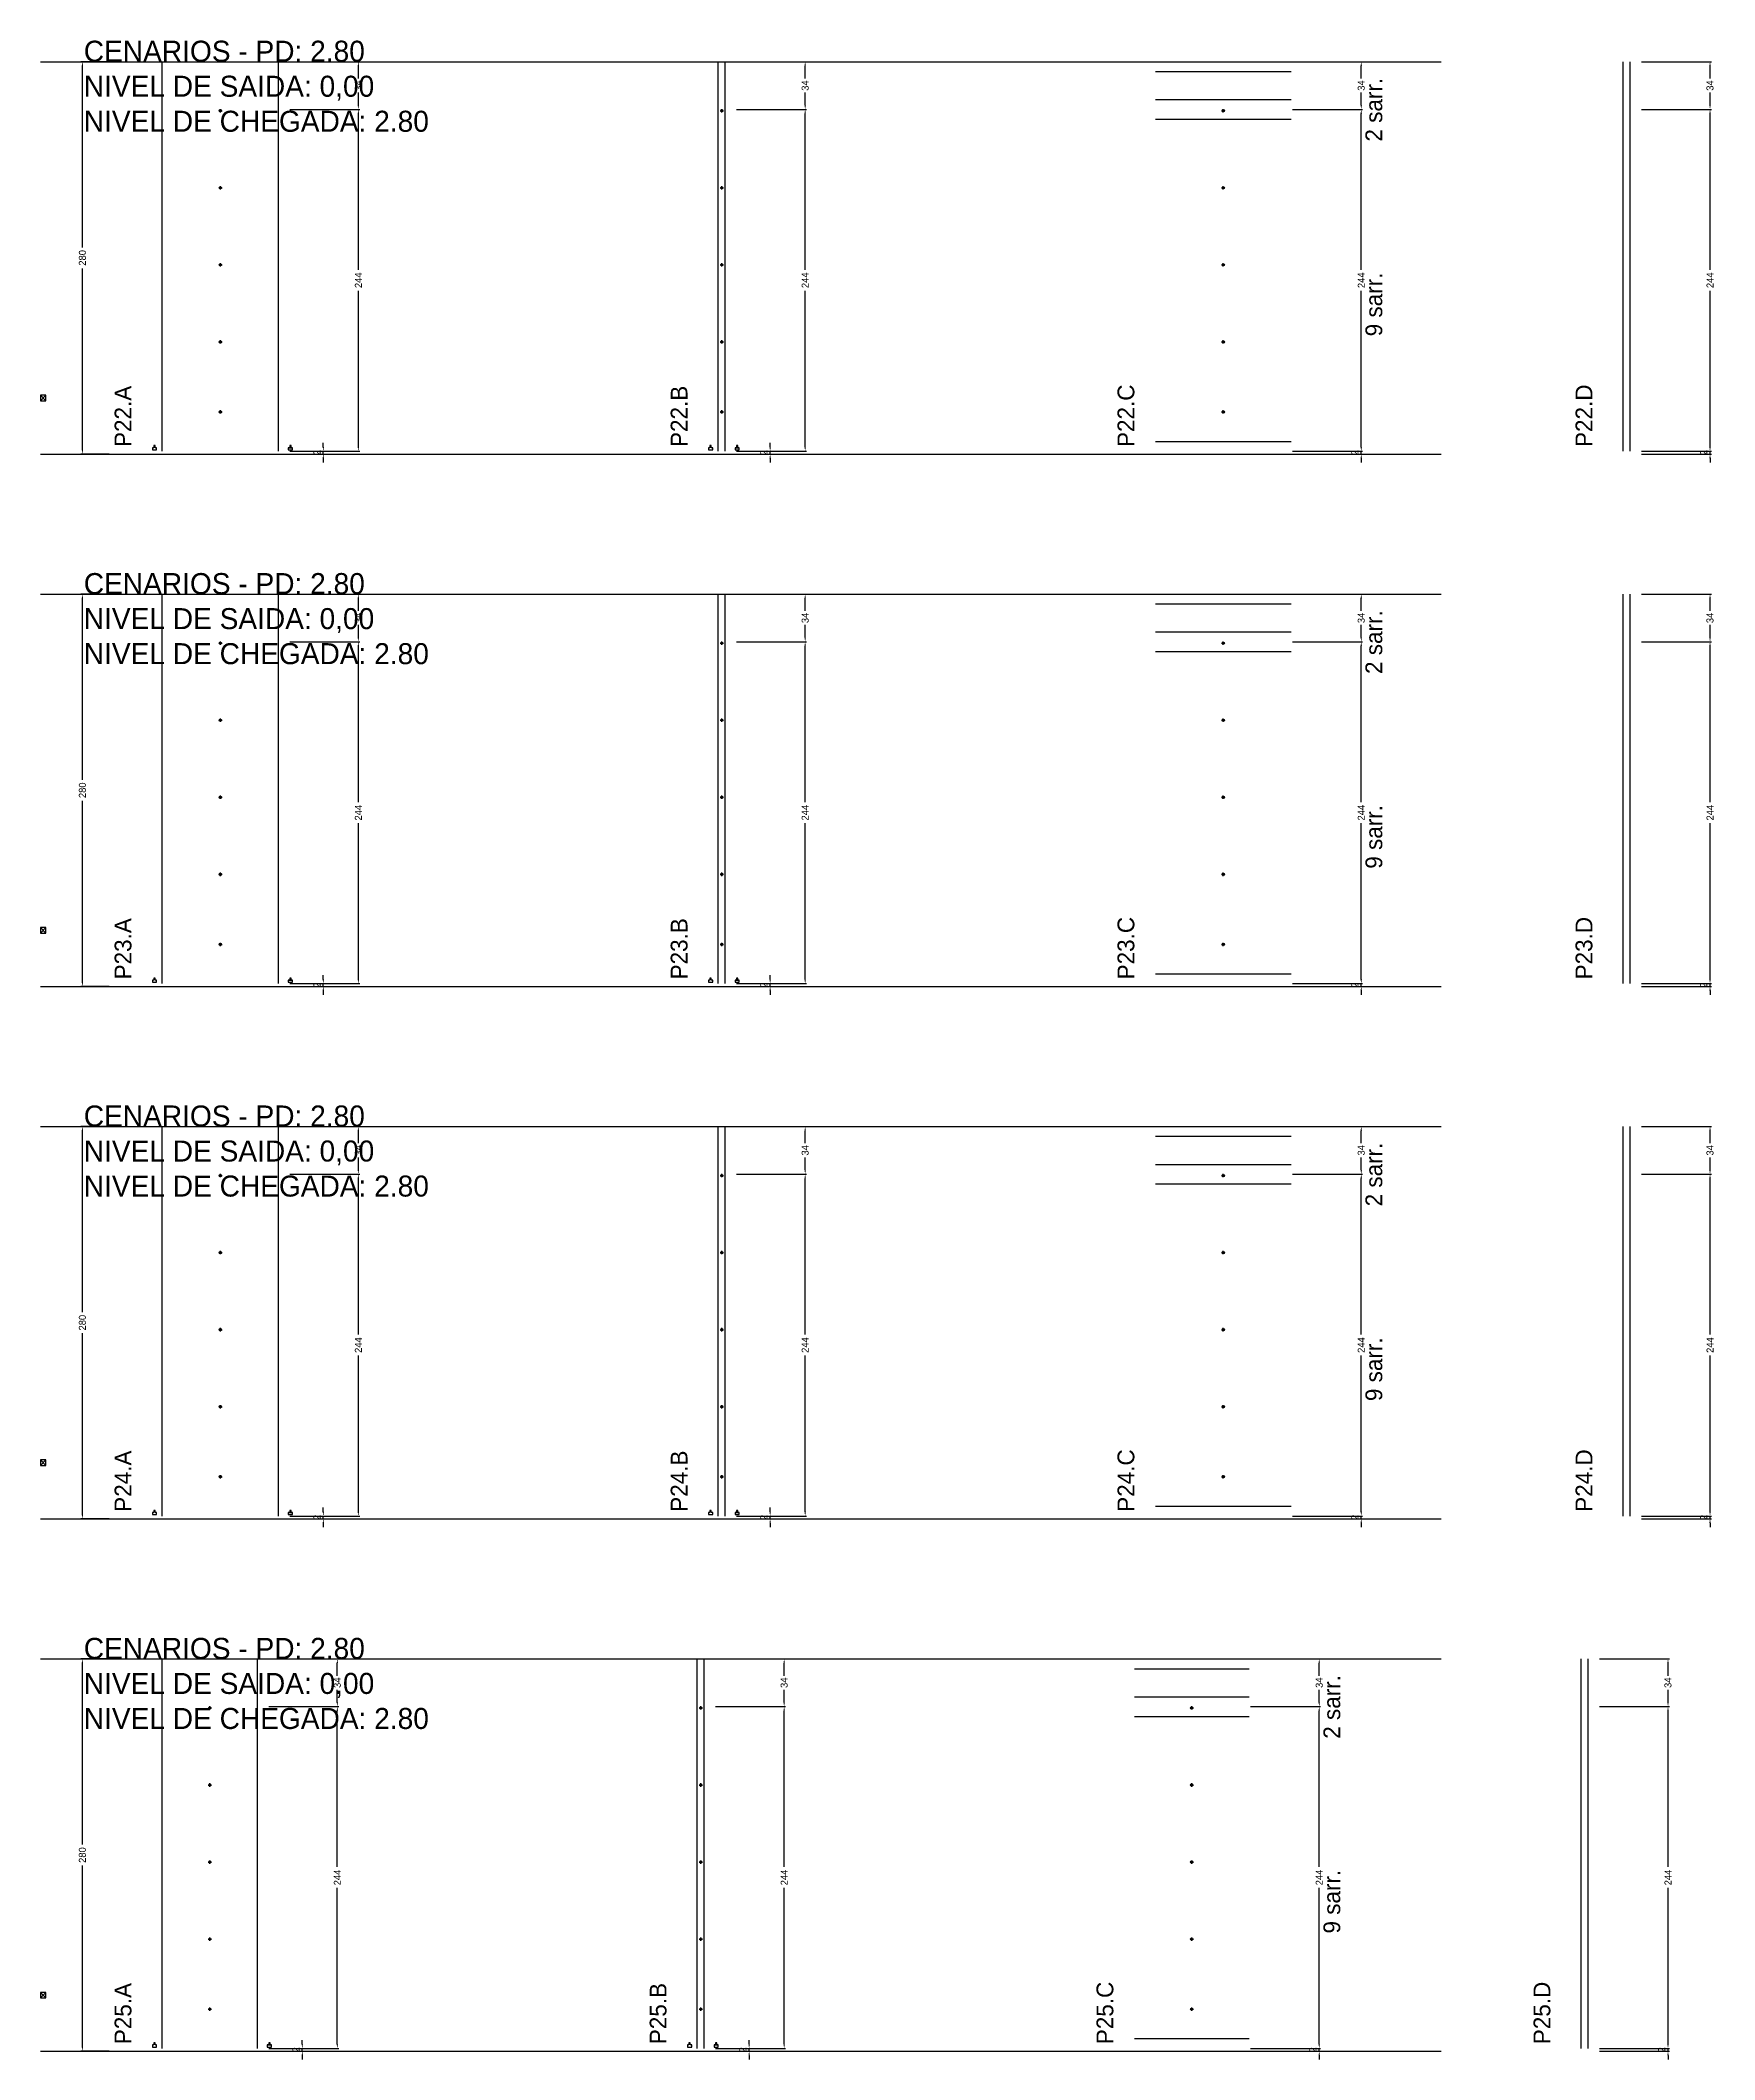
# Model space of a CAD drawing. Header units: centimetres. Extents: x -7000 to 4307, y -13306 to 295.
# Drawn here: x -7000 to -5805, y -9506 to -8065 of the extents above; entities that cross this region are included whole.
import ezdxf

# ---------------------------------------------------------------- set-up
doc = ezdxf.new("R2010")
doc.units = ezdxf.units.CM
doc.linetypes.add('DASHED', pattern=[2, -2])
for name, color, linetype in [('COTA', 241, 'Continuous'), ('COTAS FURACAO', 16, 'Continuous'), ('NOMENCLATURA', 7, 'Continuous'), ('Nível', 160, 'Continuous'), ('SARR_2.2x7', 40, 'Continuous')]:
    doc.layers.add(name, color=color, linetype=linetype)
doc.dimstyles.new('PAINEL-NOVA', dxfattribs={"dimtxt": 5, "dimasz": 3, "dimexe": 1, "dimexo": 1, "dimgap": 1, "dimtad": 1, "dimcen": 2.5, "dimazin": 3, "dimtfac": 1, "dimtmove": 0, "dimatfit": 3})

msp = doc.modelspace()

# ---------------------------------------------------------------- texts
at = {"layer": 'NOMENCLATURA'}
for s, p in [('CENARIOS - PD: 2.80', (-6969, -8080)), ('NIVEL DE SAIDA: 0,00', (-6969, -8105)), ('NIVEL DE CHEGADA: 2.80', (-6969, -8130)), ('CENARIOS - PD: 2.80', (-6969, -8460)), ('NIVEL DE SAIDA: 0,00', (-6969, -8485)), ('NIVEL DE CHEGADA: 2.80', (-6969, -8510)), ('CENARIOS - PD: 2.80', (-6969, -8840)), ('NIVEL DE SAIDA: 0,00', (-6969, -8865)), ('NIVEL DE CHEGADA: 2.80', (-6969, -8890)), ('CENARIOS - PD: 2.80', (-6969, -9220)), ('NIVEL DE SAIDA: 0,00', (-6969, -9245)), ('NIVEL DE CHEGADA: 2.80', (-6969, -9270))]:
    msp.add_text(s, height=15, dxfattribs=at).set_placement(p)
for s, p in [('2 sarr.', (-6042, -8137)), ('9 sarr.', (-6042, -8276)), ('P22.A', (-6935, -8355)), ('P22.B', (-6538, -8355)), ('P22.C', (-6219, -8355)), ('P22.D', (-5892, -8355)), ('2 sarr.', (-6042, -8517)), ('9 sarr.', (-6042, -8656)), ('P23.A', (-6935, -8735)), ('P23.B', (-6538, -8735)), ('P23.C', (-6219, -8735)), ('P23.D', (-5892, -8735)), ('2 sarr.', (-6042, -8897)), ('9 sarr.', (-6042, -9036)), ('P24.A', (-6935, -9115)), ('P24.B', (-6538, -9115)), ('P24.C', (-6219, -9115)), ('P24.D', (-5892, -9115)), ('2 sarr.', (-6072, -9277)), ('9 sarr.', (-6072, -9416)), ('P25.A', (-6935, -9495)), ('P25.B', (-6553, -9495)), ('P25.C', (-6234, -9495)), ('P25.D', (-5922, -9495))]:
    msp.add_text(s, height=12, rotation=90, dxfattribs=at).set_placement(p)

# ---------------------------------------------------------------- blocks, each defined once
blk = doc.blocks.new('_CLOSEDFILLED')
at = {"color": 0, "linetype": 'BYBLOCK'}
blk.add_solid([(-1, 0.16), (0, 0), (-1, -0.16)], dxfattribs=at)
blk = doc.blocks.new('*D817')
for p, q in [((-6951, -9220), (-6971, -9220)), ((-6970, -9352.5), (-6970, -9223)), ((-6970, -9497), (-6970, -9367.5)), ((-6951, -9500), (-6971, -9500))]:
    blk.add_line(p, q)
at = {"layer": 'Defpoints'}
for p in [(-6950, -9220), (-6970, -9500), (-6950, -9500)]:
    blk.add_point(p, dxfattribs=at)
at = {"layer": 'COTA', "xscale": 3, "yscale": 3}
for p, rotation in [((-6970, -9220), 90), ((-6970, -9500), 270)]:
    blk.add_blockref('_CLOSEDFILLED', p, dxfattribs=dict(at, rotation=rotation))
at = {"layer": 'COTA', "insert": (-6970, -9360), "char_height": 5, "attachment_point": 5, "rotation": 90}
blk.add_mtext('280', dxfattribs=at)
blk = doc.blocks.new('MULDURA')
at = {"layer": 'Paineis'}
for p, q in [((0, 0), (4, 4)), ((4, 0), (0, 4))]:
    blk.add_line(p, q, dxfattribs=at)
blk.add_lwpolyline([(0, 0), (4, 0), (4, 4), (0, 4)], close=True, dxfattribs=at)
blk = doc.blocks.new('*D819')
for p, q in [((-6837, -9254), (-6787, -9254)), ((-6788, -9368.5), (-6788, -9257)), ((-6788, -9495), (-6788, -9383.5)), ((-6837, -9498), (-6787, -9498))]:
    blk.add_line(p, q)
at = {"layer": 'Defpoints'}
for p in [(-6838, -9254), (-6838, -9498), (-6788, -9498)]:
    blk.add_point(p, dxfattribs=at)
at = {"layer": 'COTA', "xscale": 3, "yscale": 3}
for p, rotation in [((-6788, -9254), 90), ((-6788, -9498), 270)]:
    blk.add_blockref('_CLOSEDFILLED', p, dxfattribs=dict(at, rotation=rotation))
at = {"layer": 'COTA', "insert": (-6788, -9376), "char_height": 5, "attachment_point": 5, "rotation": 90}
blk.add_mtext('244', dxfattribs=at)
blk = doc.blocks.new('*D820')
for p, q in [((-6837, -9220), (-6787, -9220)), ((-6788, -9232), (-6788, -9223)), ((-6788, -9251), (-6788, -9242)), ((-6837, -9254), (-6787, -9254))]:
    blk.add_line(p, q)
at = {"layer": 'Defpoints'}
for p in [(-6838, -9220), (-6838, -9254), (-6788, -9254)]:
    blk.add_point(p, dxfattribs=at)
at = {"layer": 'COTA', "xscale": 3, "yscale": 3}
for p, rotation in [((-6788, -9220), 90), ((-6788, -9254), 270)]:
    blk.add_blockref('_CLOSEDFILLED', p, dxfattribs=dict(at, rotation=rotation))
at = {"layer": 'COTA', "insert": (-6788, -9237), "char_height": 5, "attachment_point": 5, "rotation": 90}
blk.add_mtext('34', dxfattribs=at)
blk = doc.blocks.new('SLIPTEE')
at = {"layer": 'Paineis'}
blk.add_lwpolyline([(0, 0), (3, 0), (3, 1.5), (2, 1.5), (2, 3), (1, 3), (1, 1.5), (0, 1.5)], close=True, dxfattribs=at)
blk = doc.blocks.new('SLIPTDD')
at = {"layer": 'Paineis'}
blk.add_line((0, 1.5), (3, 1.5), dxfattribs=at)
blk.add_lwpolyline([(0, 0), (3, 0), (3, 1.5), (2, 1.5), (2, 3), (1, 3), (1, 1.5), (0, 1.5)], close=True, dxfattribs=at)
blk = doc.blocks.new('furacao')
at = {"layer": 'COTAS FURACAO'}
for p, q in [((-1.2, 0), (1.2, 0)), ((0, -1.2), (0, 1.2))]:
    blk.add_line(p, q, dxfattribs=at)
blk.add_circle((0, 0), 0.8, dxfattribs=at)
blk = doc.blocks.new('*D822')
for p, q in [((-6518, -9254), (-6468, -9254)), ((-6469, -9368.5), (-6469, -9257)), ((-6469, -9495), (-6469, -9383.5)), ((-6518, -9498), (-6468, -9498))]:
    blk.add_line(p, q)
at = {"layer": 'Defpoints'}
for p in [(-6519, -9254), (-6519, -9498), (-6469, -9498)]:
    blk.add_point(p, dxfattribs=at)
at = {"layer": 'COTA', "xscale": 3, "yscale": 3}
for p, rotation in [((-6469, -9254), 90), ((-6469, -9498), 270)]:
    blk.add_blockref('_CLOSEDFILLED', p, dxfattribs=dict(at, rotation=rotation))
at = {"layer": 'COTA', "insert": (-6469, -9376), "char_height": 5, "attachment_point": 5, "rotation": 90}
blk.add_mtext('244', dxfattribs=at)
blk = doc.blocks.new('*D823')
for p, q in [((-6518, -9220), (-6468, -9220)), ((-6469, -9232), (-6469, -9223)), ((-6469, -9251), (-6469, -9242)), ((-6518, -9254), (-6468, -9254))]:
    blk.add_line(p, q)
at = {"layer": 'Defpoints'}
for p in [(-6519, -9220), (-6519, -9254), (-6469, -9254)]:
    blk.add_point(p, dxfattribs=at)
at = {"layer": 'COTA', "xscale": 3, "yscale": 3}
for p, rotation in [((-6469, -9220), 90), ((-6469, -9254), 270)]:
    blk.add_blockref('_CLOSEDFILLED', p, dxfattribs=dict(at, rotation=rotation))
at = {"layer": 'COTA', "insert": (-6469, -9237), "char_height": 5, "attachment_point": 5, "rotation": 90}
blk.add_mtext('34', dxfattribs=at)
blk = doc.blocks.new('*D825')
for p, q in [((-6136, -9254), (-6086, -9254)), ((-6087, -9368.5), (-6087, -9257)), ((-6087, -9495), (-6087, -9383.5)), ((-6136, -9498), (-6086, -9498))]:
    blk.add_line(p, q)
at = {"layer": 'Defpoints'}
for p in [(-6137, -9254), (-6137, -9498), (-6087, -9498)]:
    blk.add_point(p, dxfattribs=at)
at = {"layer": 'COTA', "xscale": 3, "yscale": 3}
for p, rotation in [((-6087, -9254), 90), ((-6087, -9498), 270)]:
    blk.add_blockref('_CLOSEDFILLED', p, dxfattribs=dict(at, rotation=rotation))
at = {"layer": 'COTA', "insert": (-6087, -9376), "char_height": 5, "attachment_point": 5, "rotation": 90}
blk.add_mtext('244', dxfattribs=at)
blk = doc.blocks.new('*D826')
for p, q in [((-6136, -9220), (-6086, -9220)), ((-6087, -9232), (-6087, -9223)), ((-6087, -9251), (-6087, -9242)), ((-6136, -9254), (-6086, -9254))]:
    blk.add_line(p, q)
at = {"layer": 'Defpoints'}
for p in [(-6137, -9220), (-6137, -9254), (-6087, -9254)]:
    blk.add_point(p, dxfattribs=at)
at = {"layer": 'COTA', "xscale": 3, "yscale": 3}
for p, rotation in [((-6087, -9220), 90), ((-6087, -9254), 270)]:
    blk.add_blockref('_CLOSEDFILLED', p, dxfattribs=dict(at, rotation=rotation))
at = {"layer": 'COTA', "insert": (-6087, -9237), "char_height": 5, "attachment_point": 5, "rotation": 90}
blk.add_mtext('34', dxfattribs=at)
blk = doc.blocks.new('*D828')
for p, q in [((-5887, -9254), (-5837, -9254)), ((-5838, -9368.5), (-5838, -9257)), ((-5838, -9495), (-5838, -9383.5)), ((-5887, -9498), (-5837, -9498))]:
    blk.add_line(p, q)
at = {"layer": 'Defpoints'}
for p in [(-5888, -9254), (-5888, -9498), (-5838, -9498)]:
    blk.add_point(p, dxfattribs=at)
at = {"layer": 'COTA', "xscale": 3, "yscale": 3}
for p, rotation in [((-5838, -9254), 90), ((-5838, -9498), 270)]:
    blk.add_blockref('_CLOSEDFILLED', p, dxfattribs=dict(at, rotation=rotation))
at = {"layer": 'COTA', "insert": (-5838, -9376), "char_height": 5, "attachment_point": 5, "rotation": 90}
blk.add_mtext('244', dxfattribs=at)
blk = doc.blocks.new('*D829')
for p, q in [((-5887, -9220), (-5837, -9220)), ((-5838, -9232), (-5838, -9223)), ((-5838, -9251), (-5838, -9242)), ((-5887, -9254), (-5837, -9254))]:
    blk.add_line(p, q)
at = {"layer": 'Defpoints'}
for p in [(-5888, -9220), (-5888, -9254), (-5838, -9254)]:
    blk.add_point(p, dxfattribs=at)
at = {"layer": 'COTA', "xscale": 3, "yscale": 3}
for p, rotation in [((-5838, -9220), 90), ((-5838, -9254), 270)]:
    blk.add_blockref('_CLOSEDFILLED', p, dxfattribs=dict(at, rotation=rotation))
at = {"layer": 'COTA', "insert": (-5838, -9237), "char_height": 5, "attachment_point": 5, "rotation": 90}
blk.add_mtext('34', dxfattribs=at)
blk = doc.blocks.new('*D783')
for p, q in [((-6951, -8840), (-6971, -8840)), ((-6970, -8972.5), (-6970, -8843)), ((-6970, -9117), (-6970, -8987.5)), ((-6951, -9120), (-6971, -9120))]:
    blk.add_line(p, q)
at = {"layer": 'Defpoints'}
for p in [(-6950, -8840), (-6970, -9120), (-6950, -9120)]:
    blk.add_point(p, dxfattribs=at)
at = {"layer": 'COTA', "xscale": 3, "yscale": 3}
for p, rotation in [((-6970, -8840), 90), ((-6970, -9120), 270)]:
    blk.add_blockref('_CLOSEDFILLED', p, dxfattribs=dict(at, rotation=rotation))
at = {"layer": 'COTA', "insert": (-6970, -8980), "char_height": 5, "attachment_point": 5, "rotation": 90}
blk.add_mtext('280', dxfattribs=at)
blk = doc.blocks.new('*D785')
for p, q in [((-6822, -8874), (-6772, -8874)), ((-6773, -8988.5), (-6773, -8877)), ((-6773, -9115), (-6773, -9003.5)), ((-6822, -9118), (-6772, -9118))]:
    blk.add_line(p, q)
at = {"layer": 'Defpoints'}
for p in [(-6823, -8874), (-6823, -9118), (-6773, -9118)]:
    blk.add_point(p, dxfattribs=at)
at = {"layer": 'COTA', "xscale": 3, "yscale": 3}
for p, rotation in [((-6773, -8874), 90), ((-6773, -9118), 270)]:
    blk.add_blockref('_CLOSEDFILLED', p, dxfattribs=dict(at, rotation=rotation))
at = {"layer": 'COTA', "insert": (-6773, -8996), "char_height": 5, "attachment_point": 5, "rotation": 90}
blk.add_mtext('244', dxfattribs=at)
blk = doc.blocks.new('*D786')
for p, q in [((-6822, -8840), (-6772, -8840)), ((-6773, -8852), (-6773, -8843)), ((-6773, -8871), (-6773, -8862)), ((-6822, -8874), (-6772, -8874))]:
    blk.add_line(p, q)
at = {"layer": 'Defpoints'}
for p in [(-6823, -8840), (-6823, -8874), (-6773, -8874)]:
    blk.add_point(p, dxfattribs=at)
at = {"layer": 'COTA', "xscale": 3, "yscale": 3}
for p, rotation in [((-6773, -8840), 90), ((-6773, -8874), 270)]:
    blk.add_blockref('_CLOSEDFILLED', p, dxfattribs=dict(at, rotation=rotation))
at = {"layer": 'COTA', "insert": (-6773, -8857), "char_height": 5, "attachment_point": 5, "rotation": 90}
blk.add_mtext('34', dxfattribs=at)
blk = doc.blocks.new('*D788')
for p, q in [((-6503, -8874), (-6453, -8874)), ((-6454, -8988.5), (-6454, -8877)), ((-6454, -9115), (-6454, -9003.5)), ((-6503, -9118), (-6453, -9118))]:
    blk.add_line(p, q)
at = {"layer": 'Defpoints'}
for p in [(-6504, -8874), (-6504, -9118), (-6454, -9118)]:
    blk.add_point(p, dxfattribs=at)
at = {"layer": 'COTA', "xscale": 3, "yscale": 3}
for p, rotation in [((-6454, -8874), 90), ((-6454, -9118), 270)]:
    blk.add_blockref('_CLOSEDFILLED', p, dxfattribs=dict(at, rotation=rotation))
at = {"layer": 'COTA', "insert": (-6454, -8996), "char_height": 5, "attachment_point": 5, "rotation": 90}
blk.add_mtext('244', dxfattribs=at)
blk = doc.blocks.new('*D789')
for p, q in [((-6503, -8840), (-6453, -8840)), ((-6454, -8852), (-6454, -8843)), ((-6454, -8871), (-6454, -8862)), ((-6503, -8874), (-6453, -8874))]:
    blk.add_line(p, q)
at = {"layer": 'Defpoints'}
for p in [(-6504, -8840), (-6504, -8874), (-6454, -8874)]:
    blk.add_point(p, dxfattribs=at)
at = {"layer": 'COTA', "xscale": 3, "yscale": 3}
for p, rotation in [((-6454, -8840), 90), ((-6454, -8874), 270)]:
    blk.add_blockref('_CLOSEDFILLED', p, dxfattribs=dict(at, rotation=rotation))
at = {"layer": 'COTA', "insert": (-6454, -8857), "char_height": 5, "attachment_point": 5, "rotation": 90}
blk.add_mtext('34', dxfattribs=at)
blk = doc.blocks.new('*D791')
for p, q in [((-6106, -8874), (-6056, -8874)), ((-6057, -8988.5), (-6057, -8877)), ((-6057, -9115), (-6057, -9003.5)), ((-6106, -9118), (-6056, -9118))]:
    blk.add_line(p, q)
at = {"layer": 'Defpoints'}
for p in [(-6107, -8874), (-6107, -9118), (-6057, -9118)]:
    blk.add_point(p, dxfattribs=at)
at = {"layer": 'COTA', "xscale": 3, "yscale": 3}
for p, rotation in [((-6057, -8874), 90), ((-6057, -9118), 270)]:
    blk.add_blockref('_CLOSEDFILLED', p, dxfattribs=dict(at, rotation=rotation))
at = {"layer": 'COTA', "insert": (-6057, -8996), "char_height": 5, "attachment_point": 5, "rotation": 90}
blk.add_mtext('244', dxfattribs=at)
blk = doc.blocks.new('*D792')
for p, q in [((-6106, -8840), (-6056, -8840)), ((-6057, -8852), (-6057, -8843)), ((-6057, -8871), (-6057, -8862)), ((-6106, -8874), (-6056, -8874))]:
    blk.add_line(p, q)
at = {"layer": 'Defpoints'}
for p in [(-6107, -8840), (-6107, -8874), (-6057, -8874)]:
    blk.add_point(p, dxfattribs=at)
at = {"layer": 'COTA', "xscale": 3, "yscale": 3}
for p, rotation in [((-6057, -8840), 90), ((-6057, -8874), 270)]:
    blk.add_blockref('_CLOSEDFILLED', p, dxfattribs=dict(at, rotation=rotation))
at = {"layer": 'COTA', "insert": (-6057, -8857), "char_height": 5, "attachment_point": 5, "rotation": 90}
blk.add_mtext('34', dxfattribs=at)
blk = doc.blocks.new('*D794')
for p, q in [((-5857, -8874), (-5807, -8874)), ((-5808, -8988.5), (-5808, -8877)), ((-5808, -9115), (-5808, -9003.5)), ((-5857, -9118), (-5807, -9118))]:
    blk.add_line(p, q)
at = {"layer": 'Defpoints'}
for p in [(-5858, -8874), (-5858, -9118), (-5808, -9118)]:
    blk.add_point(p, dxfattribs=at)
at = {"layer": 'COTA', "xscale": 3, "yscale": 3}
for p, rotation in [((-5808, -8874), 90), ((-5808, -9118), 270)]:
    blk.add_blockref('_CLOSEDFILLED', p, dxfattribs=dict(at, rotation=rotation))
at = {"layer": 'COTA', "insert": (-5808, -8996), "char_height": 5, "attachment_point": 5, "rotation": 90}
blk.add_mtext('244', dxfattribs=at)
blk = doc.blocks.new('*D795')
for p, q in [((-5857, -8840), (-5807, -8840)), ((-5808, -8852), (-5808, -8843)), ((-5808, -8871), (-5808, -8862)), ((-5857, -8874), (-5807, -8874))]:
    blk.add_line(p, q)
at = {"layer": 'Defpoints'}
for p in [(-5858, -8840), (-5858, -8874), (-5808, -8874)]:
    blk.add_point(p, dxfattribs=at)
at = {"layer": 'COTA', "xscale": 3, "yscale": 3}
for p, rotation in [((-5808, -8840), 90), ((-5808, -8874), 270)]:
    blk.add_blockref('_CLOSEDFILLED', p, dxfattribs=dict(at, rotation=rotation))
at = {"layer": 'COTA', "insert": (-5808, -8857), "char_height": 5, "attachment_point": 5, "rotation": 90}
blk.add_mtext('34', dxfattribs=at)
blk = doc.blocks.new('*D749')
for p, q in [((-6951, -8460), (-6971, -8460)), ((-6970, -8592.5), (-6970, -8463)), ((-6970, -8737), (-6970, -8607.5)), ((-6951, -8740), (-6971, -8740))]:
    blk.add_line(p, q)
at = {"layer": 'Defpoints'}
for p in [(-6950, -8460), (-6970, -8740), (-6950, -8740)]:
    blk.add_point(p, dxfattribs=at)
at = {"layer": 'COTA', "xscale": 3, "yscale": 3}
for p, rotation in [((-6970, -8460), 90), ((-6970, -8740), 270)]:
    blk.add_blockref('_CLOSEDFILLED', p, dxfattribs=dict(at, rotation=rotation))
at = {"layer": 'COTA', "insert": (-6970, -8600), "char_height": 5, "attachment_point": 5, "rotation": 90}
blk.add_mtext('280', dxfattribs=at)
blk = doc.blocks.new('*D751')
for p, q in [((-6822, -8494), (-6772, -8494)), ((-6773, -8608.5), (-6773, -8497)), ((-6773, -8735), (-6773, -8623.5)), ((-6822, -8738), (-6772, -8738))]:
    blk.add_line(p, q)
at = {"layer": 'Defpoints'}
for p in [(-6823, -8494), (-6823, -8738), (-6773, -8738)]:
    blk.add_point(p, dxfattribs=at)
at = {"layer": 'COTA', "xscale": 3, "yscale": 3}
for p, rotation in [((-6773, -8494), 90), ((-6773, -8738), 270)]:
    blk.add_blockref('_CLOSEDFILLED', p, dxfattribs=dict(at, rotation=rotation))
at = {"layer": 'COTA', "insert": (-6773, -8616), "char_height": 5, "attachment_point": 5, "rotation": 90}
blk.add_mtext('244', dxfattribs=at)
blk = doc.blocks.new('*D752')
for p, q in [((-6822, -8460), (-6772, -8460)), ((-6773, -8472), (-6773, -8463)), ((-6773, -8491), (-6773, -8482)), ((-6822, -8494), (-6772, -8494))]:
    blk.add_line(p, q)
at = {"layer": 'Defpoints'}
for p in [(-6823, -8460), (-6823, -8494), (-6773, -8494)]:
    blk.add_point(p, dxfattribs=at)
at = {"layer": 'COTA', "xscale": 3, "yscale": 3}
for p, rotation in [((-6773, -8460), 90), ((-6773, -8494), 270)]:
    blk.add_blockref('_CLOSEDFILLED', p, dxfattribs=dict(at, rotation=rotation))
at = {"layer": 'COTA', "insert": (-6773, -8477), "char_height": 5, "attachment_point": 5, "rotation": 90}
blk.add_mtext('34', dxfattribs=at)
blk = doc.blocks.new('*D754')
for p, q in [((-6503, -8494), (-6453, -8494)), ((-6454, -8608.5), (-6454, -8497)), ((-6454, -8735), (-6454, -8623.5)), ((-6503, -8738), (-6453, -8738))]:
    blk.add_line(p, q)
at = {"layer": 'Defpoints'}
for p in [(-6504, -8494), (-6504, -8738), (-6454, -8738)]:
    blk.add_point(p, dxfattribs=at)
at = {"layer": 'COTA', "xscale": 3, "yscale": 3}
for p, rotation in [((-6454, -8494), 90), ((-6454, -8738), 270)]:
    blk.add_blockref('_CLOSEDFILLED', p, dxfattribs=dict(at, rotation=rotation))
at = {"layer": 'COTA', "insert": (-6454, -8616), "char_height": 5, "attachment_point": 5, "rotation": 90}
blk.add_mtext('244', dxfattribs=at)
blk = doc.blocks.new('*D755')
for p, q in [((-6503, -8460), (-6453, -8460)), ((-6454, -8472), (-6454, -8463)), ((-6454, -8491), (-6454, -8482)), ((-6503, -8494), (-6453, -8494))]:
    blk.add_line(p, q)
at = {"layer": 'Defpoints'}
for p in [(-6504, -8460), (-6504, -8494), (-6454, -8494)]:
    blk.add_point(p, dxfattribs=at)
at = {"layer": 'COTA', "xscale": 3, "yscale": 3}
for p, rotation in [((-6454, -8460), 90), ((-6454, -8494), 270)]:
    blk.add_blockref('_CLOSEDFILLED', p, dxfattribs=dict(at, rotation=rotation))
at = {"layer": 'COTA', "insert": (-6454, -8477), "char_height": 5, "attachment_point": 5, "rotation": 90}
blk.add_mtext('34', dxfattribs=at)
blk = doc.blocks.new('*D757')
for p, q in [((-6106, -8494), (-6056, -8494)), ((-6057, -8608.5), (-6057, -8497)), ((-6057, -8735), (-6057, -8623.5)), ((-6106, -8738), (-6056, -8738))]:
    blk.add_line(p, q)
at = {"layer": 'Defpoints'}
for p in [(-6107, -8494), (-6107, -8738), (-6057, -8738)]:
    blk.add_point(p, dxfattribs=at)
at = {"layer": 'COTA', "xscale": 3, "yscale": 3}
for p, rotation in [((-6057, -8494), 90), ((-6057, -8738), 270)]:
    blk.add_blockref('_CLOSEDFILLED', p, dxfattribs=dict(at, rotation=rotation))
at = {"layer": 'COTA', "insert": (-6057, -8616), "char_height": 5, "attachment_point": 5, "rotation": 90}
blk.add_mtext('244', dxfattribs=at)
blk = doc.blocks.new('*D758')
for p, q in [((-6106, -8460), (-6056, -8460)), ((-6057, -8472), (-6057, -8463)), ((-6057, -8491), (-6057, -8482)), ((-6106, -8494), (-6056, -8494))]:
    blk.add_line(p, q)
at = {"layer": 'Defpoints'}
for p in [(-6107, -8460), (-6107, -8494), (-6057, -8494)]:
    blk.add_point(p, dxfattribs=at)
at = {"layer": 'COTA', "xscale": 3, "yscale": 3}
for p, rotation in [((-6057, -8460), 90), ((-6057, -8494), 270)]:
    blk.add_blockref('_CLOSEDFILLED', p, dxfattribs=dict(at, rotation=rotation))
at = {"layer": 'COTA', "insert": (-6057, -8477), "char_height": 5, "attachment_point": 5, "rotation": 90}
blk.add_mtext('34', dxfattribs=at)
blk = doc.blocks.new('*D760')
for p, q in [((-5857, -8494), (-5807, -8494)), ((-5808, -8608.5), (-5808, -8497)), ((-5808, -8735), (-5808, -8623.5)), ((-5857, -8738), (-5807, -8738))]:
    blk.add_line(p, q)
at = {"layer": 'Defpoints'}
for p in [(-5858, -8494), (-5858, -8738), (-5808, -8738)]:
    blk.add_point(p, dxfattribs=at)
at = {"layer": 'COTA', "xscale": 3, "yscale": 3}
for p, rotation in [((-5808, -8494), 90), ((-5808, -8738), 270)]:
    blk.add_blockref('_CLOSEDFILLED', p, dxfattribs=dict(at, rotation=rotation))
at = {"layer": 'COTA', "insert": (-5808, -8616), "char_height": 5, "attachment_point": 5, "rotation": 90}
blk.add_mtext('244', dxfattribs=at)
blk = doc.blocks.new('*D761')
for p, q in [((-5857, -8460), (-5807, -8460)), ((-5808, -8472), (-5808, -8463)), ((-5808, -8491), (-5808, -8482)), ((-5857, -8494), (-5807, -8494))]:
    blk.add_line(p, q)
at = {"layer": 'Defpoints'}
for p in [(-5858, -8460), (-5858, -8494), (-5808, -8494)]:
    blk.add_point(p, dxfattribs=at)
at = {"layer": 'COTA', "xscale": 3, "yscale": 3}
for p, rotation in [((-5808, -8460), 90), ((-5808, -8494), 270)]:
    blk.add_blockref('_CLOSEDFILLED', p, dxfattribs=dict(at, rotation=rotation))
at = {"layer": 'COTA', "insert": (-5808, -8477), "char_height": 5, "attachment_point": 5, "rotation": 90}
blk.add_mtext('34', dxfattribs=at)
blk = doc.blocks.new('*D715')
for p, q in [((-6951, -8080), (-6971, -8080)), ((-6970, -8212.5), (-6970, -8083)), ((-6970, -8357), (-6970, -8227.5)), ((-6951, -8360), (-6971, -8360))]:
    blk.add_line(p, q)
at = {"layer": 'Defpoints'}
for p in [(-6950, -8080), (-6970, -8360), (-6950, -8360)]:
    blk.add_point(p, dxfattribs=at)
at = {"layer": 'COTA', "xscale": 3, "yscale": 3}
for p, rotation in [((-6970, -8080), 90), ((-6970, -8360), 270)]:
    blk.add_blockref('_CLOSEDFILLED', p, dxfattribs=dict(at, rotation=rotation))
at = {"layer": 'COTA', "insert": (-6970, -8220), "char_height": 5, "attachment_point": 5, "rotation": 90}
blk.add_mtext('280', dxfattribs=at)
blk = doc.blocks.new('*D717')
for p, q in [((-6822, -8114), (-6772, -8114)), ((-6773, -8228.5), (-6773, -8117)), ((-6773, -8355), (-6773, -8243.5)), ((-6822, -8358), (-6772, -8358))]:
    blk.add_line(p, q)
at = {"layer": 'Defpoints'}
for p in [(-6823, -8114), (-6823, -8358), (-6773, -8358)]:
    blk.add_point(p, dxfattribs=at)
at = {"layer": 'COTA', "xscale": 3, "yscale": 3}
for p, rotation in [((-6773, -8114), 90), ((-6773, -8358), 270)]:
    blk.add_blockref('_CLOSEDFILLED', p, dxfattribs=dict(at, rotation=rotation))
at = {"layer": 'COTA', "insert": (-6773, -8236), "char_height": 5, "attachment_point": 5, "rotation": 90}
blk.add_mtext('244', dxfattribs=at)
blk = doc.blocks.new('*D718')
for p, q in [((-6822, -8080), (-6772, -8080)), ((-6773, -8092), (-6773, -8083)), ((-6822, -8114), (-6772, -8114)), ((-6773, -8111), (-6773, -8102))]:
    blk.add_line(p, q)
at = {"layer": 'Defpoints'}
for p in [(-6823, -8080), (-6823, -8114), (-6773, -8114)]:
    blk.add_point(p, dxfattribs=at)
at = {"layer": 'COTA', "xscale": 3, "yscale": 3}
for p, rotation in [((-6773, -8080), 90), ((-6773, -8114), 270)]:
    blk.add_blockref('_CLOSEDFILLED', p, dxfattribs=dict(at, rotation=rotation))
at = {"layer": 'COTA', "insert": (-6773, -8097), "char_height": 5, "attachment_point": 5, "rotation": 90}
blk.add_mtext('34', dxfattribs=at)
blk = doc.blocks.new('*D720')
for p, q in [((-6503, -8114), (-6453, -8114)), ((-6454, -8228.5), (-6454, -8117)), ((-6454, -8355), (-6454, -8243.5)), ((-6503, -8358), (-6453, -8358))]:
    blk.add_line(p, q)
at = {"layer": 'Defpoints'}
for p in [(-6504, -8114), (-6504, -8358), (-6454, -8358)]:
    blk.add_point(p, dxfattribs=at)
at = {"layer": 'COTA', "xscale": 3, "yscale": 3}
for p, rotation in [((-6454, -8114), 90), ((-6454, -8358), 270)]:
    blk.add_blockref('_CLOSEDFILLED', p, dxfattribs=dict(at, rotation=rotation))
at = {"layer": 'COTA', "insert": (-6454, -8236), "char_height": 5, "attachment_point": 5, "rotation": 90}
blk.add_mtext('244', dxfattribs=at)
blk = doc.blocks.new('*D721')
for p, q in [((-6503, -8080), (-6453, -8080)), ((-6454, -8092), (-6454, -8083)), ((-6503, -8114), (-6453, -8114)), ((-6454, -8111), (-6454, -8102))]:
    blk.add_line(p, q)
at = {"layer": 'Defpoints'}
for p in [(-6504, -8080), (-6504, -8114), (-6454, -8114)]:
    blk.add_point(p, dxfattribs=at)
at = {"layer": 'COTA', "xscale": 3, "yscale": 3}
for p, rotation in [((-6454, -8080), 90), ((-6454, -8114), 270)]:
    blk.add_blockref('_CLOSEDFILLED', p, dxfattribs=dict(at, rotation=rotation))
at = {"layer": 'COTA', "insert": (-6454, -8097), "char_height": 5, "attachment_point": 5, "rotation": 90}
blk.add_mtext('34', dxfattribs=at)
blk = doc.blocks.new('*D723')
for p, q in [((-6106, -8114), (-6056, -8114)), ((-6057, -8228.5), (-6057, -8117)), ((-6057, -8355), (-6057, -8243.5)), ((-6106, -8358), (-6056, -8358))]:
    blk.add_line(p, q)
at = {"layer": 'Defpoints'}
for p in [(-6107, -8114), (-6107, -8358), (-6057, -8358)]:
    blk.add_point(p, dxfattribs=at)
at = {"layer": 'COTA', "xscale": 3, "yscale": 3}
for p, rotation in [((-6057, -8114), 90), ((-6057, -8358), 270)]:
    blk.add_blockref('_CLOSEDFILLED', p, dxfattribs=dict(at, rotation=rotation))
at = {"layer": 'COTA', "insert": (-6057, -8236), "char_height": 5, "attachment_point": 5, "rotation": 90}
blk.add_mtext('244', dxfattribs=at)
blk = doc.blocks.new('*D724')
for p, q in [((-6106, -8080), (-6056, -8080)), ((-6057, -8092), (-6057, -8083)), ((-6106, -8114), (-6056, -8114)), ((-6057, -8111), (-6057, -8102))]:
    blk.add_line(p, q)
at = {"layer": 'Defpoints'}
for p in [(-6107, -8080), (-6107, -8114), (-6057, -8114)]:
    blk.add_point(p, dxfattribs=at)
at = {"layer": 'COTA', "xscale": 3, "yscale": 3}
for p, rotation in [((-6057, -8080), 90), ((-6057, -8114), 270)]:
    blk.add_blockref('_CLOSEDFILLED', p, dxfattribs=dict(at, rotation=rotation))
at = {"layer": 'COTA', "insert": (-6057, -8097), "char_height": 5, "attachment_point": 5, "rotation": 90}
blk.add_mtext('34', dxfattribs=at)
blk = doc.blocks.new('*D726')
for p, q in [((-5857, -8114), (-5807, -8114)), ((-5808, -8228.5), (-5808, -8117)), ((-5808, -8355), (-5808, -8243.5)), ((-5857, -8358), (-5807, -8358))]:
    blk.add_line(p, q)
at = {"layer": 'Defpoints'}
for p in [(-5858, -8114), (-5858, -8358), (-5808, -8358)]:
    blk.add_point(p, dxfattribs=at)
at = {"layer": 'COTA', "xscale": 3, "yscale": 3}
for p, rotation in [((-5808, -8114), 90), ((-5808, -8358), 270)]:
    blk.add_blockref('_CLOSEDFILLED', p, dxfattribs=dict(at, rotation=rotation))
at = {"layer": 'COTA', "insert": (-5808, -8236), "char_height": 5, "attachment_point": 5, "rotation": 90}
blk.add_mtext('244', dxfattribs=at)
blk = doc.blocks.new('*D727')
for p, q in [((-5857, -8080), (-5807, -8080)), ((-5808, -8092), (-5808, -8083)), ((-5857, -8114), (-5807, -8114)), ((-5808, -8111), (-5808, -8102))]:
    blk.add_line(p, q)
at = {"layer": 'Defpoints'}
for p in [(-5858, -8080), (-5858, -8114), (-5808, -8114)]:
    blk.add_point(p, dxfattribs=at)
at = {"layer": 'COTA', "xscale": 3, "yscale": 3}
for p, rotation in [((-5808, -8080), 90), ((-5808, -8114), 270)]:
    blk.add_blockref('_CLOSEDFILLED', p, dxfattribs=dict(at, rotation=rotation))
at = {"layer": 'COTA', "insert": (-5808, -8097), "char_height": 5, "attachment_point": 5, "rotation": 90}
blk.add_mtext('34', dxfattribs=at)

# ---------------------------------------------------------------- dimensions: what is measured, and where the dimension line sits
at = {"layer": 'COTA'}
for base, p1, p2, picture, middle in [((-6970, -8360), (-6950, -8360), (-6950, -8080), '*D715', (-6970, -8220)), ((-6773, -8114), (-6823, -8114), (-6823, -8080), '*D718', (-6773, -8097)), ((-6454, -8114), (-6504, -8114), (-6504, -8080), '*D721', (-6454, -8097)), ((-6057, -8114), (-6107, -8114), (-6107, -8080), '*D724', (-6057, -8097)), ((-5808, -8114), (-5858, -8114), (-5858, -8080), '*D727', (-5808, -8097)), ((-6773, -8358), (-6823, -8358), (-6823, -8114), '*D717', (-6773, -8236)), ((-6454, -8358), (-6504, -8358), (-6504, -8114), '*D720', (-6454, -8236)), ((-6057, -8358), (-6107, -8358), (-6107, -8114), '*D723', (-6057, -8236)), ((-5808, -8358), (-5858, -8358), (-5858, -8114), '*D726', (-5808, -8236)), ((-6970, -8740), (-6950, -8740), (-6950, -8460), '*D749', (-6970, -8600)), ((-6773, -8494), (-6823, -8494), (-6823, -8460), '*D752', (-6773, -8477)), ((-6454, -8494), (-6504, -8494), (-6504, -8460), '*D755', (-6454, -8477)), ((-6057, -8494), (-6107, -8494), (-6107, -8460), '*D758', (-6057, -8477)), ((-5808, -8494), (-5858, -8494), (-5858, -8460), '*D761', (-5808, -8477)), ((-6773, -8738), (-6823, -8738), (-6823, -8494), '*D751', (-6773, -8616)), ((-6454, -8738), (-6504, -8738), (-6504, -8494), '*D754', (-6454, -8616)), ((-6057, -8738), (-6107, -8738), (-6107, -8494), '*D757', (-6057, -8616)), ((-5808, -8738), (-5858, -8738), (-5858, -8494), '*D760', (-5808, -8616)), ((-6970, -9120), (-6950, -9120), (-6950, -8840), '*D783', (-6970, -8980)), ((-6773, -8874), (-6823, -8874), (-6823, -8840), '*D786', (-6773, -8857)), ((-6454, -8874), (-6504, -8874), (-6504, -8840), '*D789', (-6454, -8857)), ((-6057, -8874), (-6107, -8874), (-6107, -8840), '*D792', (-6057, -8857)), ((-5808, -8874), (-5858, -8874), (-5858, -8840), '*D795', (-5808, -8857)), ((-6773, -9118), (-6823, -9118), (-6823, -8874), '*D785', (-6773, -8996)), ((-6454, -9118), (-6504, -9118), (-6504, -8874), '*D788', (-6454, -8996)), ((-6057, -9118), (-6107, -9118), (-6107, -8874), '*D791', (-6057, -8996)), ((-5808, -9118), (-5858, -9118), (-5858, -8874), '*D794', (-5808, -8996)), ((-6970, -9500), (-6950, -9500), (-6950, -9220), '*D817', (-6970, -9360)), ((-6788, -9254), (-6838, -9254), (-6838, -9220), '*D820', (-6788, -9237)), ((-6469, -9254), (-6519, -9254), (-6519, -9220), '*D823', (-6469, -9237)), ((-6087, -9254), (-6137, -9254), (-6137, -9220), '*D826', (-6087, -9237)), ((-5838, -9254), (-5888, -9254), (-5888, -9220), '*D829', (-5838, -9237)), ((-6788, -9498), (-6838, -9498), (-6838, -9254), '*D819', (-6788, -9376)), ((-6469, -9498), (-6519, -9498), (-6519, -9254), '*D822', (-6469, -9376)), ((-6087, -9498), (-6137, -9498), (-6137, -9254), '*D825', (-6087, -9376)), ((-5838, -9498), (-5888, -9498), (-5888, -9254), '*D828', (-5838, -9376))]:
    dim = msp.add_linear_dim(base=base, p1=p1, p2=p2, angle=90, dimstyle='PAINEL-NOVA', dxfattribs=at)
    dim.commit()
    dim.dimension.update_dxf_attribs({"geometry": picture, "text_midpoint": middle})
for base, p1, p2 in [((-6798, -8360), (-6823, -8360), (-6823, -8358)), ((-6479, -8360), (-6504, -8360), (-6504, -8358)), ((-6057, -8360), (-6107, -8360), (-6107, -8358)), ((-5808, -8360), (-5858, -8360), (-5858, -8358)), ((-6798, -8740), (-6823, -8740), (-6823, -8738)), ((-6479, -8740), (-6504, -8740), (-6504, -8738)), ((-6057, -8740), (-6107, -8740), (-6107, -8738)), ((-5808, -8740), (-5858, -8740), (-5858, -8738)), ((-6798, -9120), (-6823, -9120), (-6823, -9118)), ((-6479, -9120), (-6504, -9120), (-6504, -9118)), ((-6057, -9120), (-6107, -9120), (-6107, -9118)), ((-5808, -9120), (-5858, -9120), (-5858, -9118)), ((-6813, -9500), (-6838, -9500), (-6838, -9498)), ((-6494, -9500), (-6519, -9500), (-6519, -9498)), ((-6087, -9500), (-6137, -9500), (-6137, -9498)), ((-5838, -9500), (-5888, -9500), (-5888, -9498))]:
    msp.add_linear_dim(base=base, p1=p1, p2=p2, angle=90, dimstyle='PAINEL-NOVA', dxfattribs=at).render()

# ---------------------------------------------------------------- linework, layer by layer
at = {"layer": 'Nível', "linetype": 'DASHED'}
for points in [[(-7000, -8080), (-6000, -8080)], [(-7000, -8360), (-6000, -8360)], [(-7000, -8460), (-6000, -8460)], [(-7000, -8740), (-6000, -8740)], [(-7000, -8840), (-6000, -8840)], [(-7000, -9120), (-6000, -9120)], [(-7000, -9220), (-6000, -9220)], [(-7000, -9500), (-6000, -9500)]]:
    msp.add_lwpolyline(points, dxfattribs=at)
at = {"layer": 'SARR_2.2x7'}
for points in [[(-6913, -8114), (-6913, -8080)], [(-6830, -8114), (-6830, -8080)], [(-6516, -8114), (-6516, -8080)], [(-6511, -8114), (-6511, -8080)], [(-5870, -8114), (-5870, -8080)], [(-5865, -8114), (-5865, -8080)], [(-6204, -8087), (-6107, -8087)], [(-6204, -8107), (-6107, -8107)], [(-6204, -8121), (-6107, -8121)], [(-6204, -8351), (-6107, -8351)], [(-6913, -8494), (-6913, -8460)], [(-6830, -8494), (-6830, -8460)], [(-6516, -8494), (-6516, -8460)], [(-6511, -8494), (-6511, -8460)], [(-6204, -8467), (-6107, -8467)], [(-5870, -8494), (-5870, -8460)], [(-5865, -8494), (-5865, -8460)], [(-6204, -8487), (-6107, -8487)], [(-6204, -8501), (-6107, -8501)], [(-6204, -8731), (-6107, -8731)], [(-6913, -8874), (-6913, -8840)], [(-6830, -8874), (-6830, -8840)], [(-6516, -8874), (-6516, -8840)], [(-6511, -8874), (-6511, -8840)], [(-6204, -8847), (-6107, -8847)], [(-5870, -8874), (-5870, -8840)], [(-5865, -8874), (-5865, -8840)], [(-6204, -8867), (-6107, -8867)], [(-6204, -8881), (-6107, -8881)], [(-6204, -9111), (-6107, -9111)], [(-6913, -9254), (-6913, -9220)], [(-6845, -9254), (-6845, -9220)], [(-6531, -9254), (-6531, -9220)], [(-6526, -9254), (-6526, -9220)], [(-5900, -9254), (-5900, -9220)], [(-5895, -9254), (-5895, -9220)], [(-6219, -9227), (-6137, -9227)], [(-6219, -9247), (-6137, -9247)], [(-6219, -9261), (-6137, -9261)], [(-6219, -9491), (-6137, -9491)]]:
    msp.add_lwpolyline(points, dxfattribs=at)
at = {"layer": 'SARR_2.2x7', "linetype": 'DASHED'}
for points in [[(-6913, -8358), (-6913, -8114)], [(-6830, -8358), (-6830, -8114)], [(-6516, -8358), (-6516, -8114)], [(-6511, -8358), (-6511, -8114)], [(-5870, -8358), (-5870, -8114)], [(-5865, -8358), (-5865, -8114)], [(-6913, -8738), (-6913, -8494)], [(-6830, -8738), (-6830, -8494)], [(-6516, -8738), (-6516, -8494)], [(-6511, -8738), (-6511, -8494)], [(-5870, -8738), (-5870, -8494)], [(-5865, -8738), (-5865, -8494)], [(-6913, -9118), (-6913, -8874)], [(-6830, -9118), (-6830, -8874)], [(-6516, -9118), (-6516, -8874)], [(-6511, -9118), (-6511, -8874)], [(-5870, -9118), (-5870, -8874)], [(-5865, -9118), (-5865, -8874)], [(-6913, -9498), (-6913, -9254)], [(-6845, -9498), (-6845, -9254)], [(-6531, -9498), (-6531, -9254)], [(-6526, -9498), (-6526, -9254)], [(-5900, -9498), (-5900, -9254)], [(-5895, -9498), (-5895, -9254)]]:
    msp.add_lwpolyline(points, dxfattribs=at)

# ---------------------------------------------------------------- block references
at = {"layer": 'COTA'}
for name, p in [('furacao', (-6871.5, -8115)), ('furacao', (-6513.5, -8115)), ('furacao', (-6155.5, -8115)), ('furacao', (-6871.5, -8170)), ('furacao', (-6513.5, -8170)), ('furacao', (-6155.5, -8170)), ('furacao', (-6871.5, -8225)), ('furacao', (-6513.5, -8225)), ('furacao', (-6155.5, -8225)), ('furacao', (-6871.5, -8280)), ('furacao', (-6513.5, -8280)), ('furacao', (-6155.5, -8280)), ('MULDURA', (-7000, -8322)), ('furacao', (-6871.5, -8330)), ('furacao', (-6513.5, -8330)), ('furacao', (-6155.5, -8330)), ('SLIPTEE', (-6920, -8357)), ('SLIPTDD', (-6823, -8357)), ('SLIPTEE', (-6523, -8357)), ('SLIPTDD', (-6504, -8357)), ('furacao', (-6871.5, -8495)), ('furacao', (-6513.5, -8495)), ('furacao', (-6155.5, -8495)), ('furacao', (-6871.5, -8550)), ('furacao', (-6513.5, -8550)), ('furacao', (-6155.5, -8550)), ('furacao', (-6871.5, -8605)), ('furacao', (-6513.5, -8605)), ('furacao', (-6155.5, -8605)), ('furacao', (-6871.5, -8660)), ('furacao', (-6513.5, -8660)), ('furacao', (-6155.5, -8660)), ('MULDURA', (-7000, -8702)), ('furacao', (-6871.5, -8710)), ('furacao', (-6513.5, -8710)), ('furacao', (-6155.5, -8710)), ('SLIPTEE', (-6920, -8737)), ('SLIPTDD', (-6823, -8737)), ('SLIPTEE', (-6523, -8737)), ('SLIPTDD', (-6504, -8737)), ('furacao', (-6871.5, -8875)), ('furacao', (-6513.5, -8875)), ('furacao', (-6155.5, -8875)), ('furacao', (-6871.5, -8930)), ('furacao', (-6513.5, -8930)), ('furacao', (-6155.5, -8930)), ('furacao', (-6871.5, -8985)), ('furacao', (-6513.5, -8985)), ('furacao', (-6155.5, -8985)), ('furacao', (-6871.5, -9040)), ('furacao', (-6513.5, -9040)), ('furacao', (-6155.5, -9040)), ('MULDURA', (-7000, -9082)), ('furacao', (-6871.5, -9090)), ('furacao', (-6513.5, -9090)), ('furacao', (-6155.5, -9090)), ('SLIPTEE', (-6920, -9117)), ('SLIPTDD', (-6823, -9117)), ('SLIPTEE', (-6523, -9117)), ('SLIPTDD', (-6504, -9117)), ('furacao', (-6879, -9255)), ('furacao', (-6528.5, -9255)), ('furacao', (-6178, -9255)), ('furacao', (-6879, -9310)), ('furacao', (-6528.5, -9310)), ('furacao', (-6178, -9310)), ('furacao', (-6879, -9365)), ('furacao', (-6528.5, -9365)), ('furacao', (-6178, -9365)), ('furacao', (-6879, -9420)), ('furacao', (-6528.5, -9420)), ('furacao', (-6178, -9420)), ('MULDURA', (-7000, -9462)), ('furacao', (-6879, -9470)), ('furacao', (-6528.5, -9470)), ('furacao', (-6178, -9470)), ('SLIPTEE', (-6920, -9497)), ('SLIPTDD', (-6838, -9497)), ('SLIPTEE', (-6538, -9497)), ('SLIPTDD', (-6519, -9497))]:
    msp.add_blockref(name, p, dxfattribs=at)

msp.set_redraw_order([(e.dxf.handle, doc.entitydb.next_handle()) for e in msp.query("TEXT MTEXT ATTDEF DIMENSION ARC_DIMENSION")])  # texts and dimensions are drawn at this point

doc.saveas('drawing.dxf')
